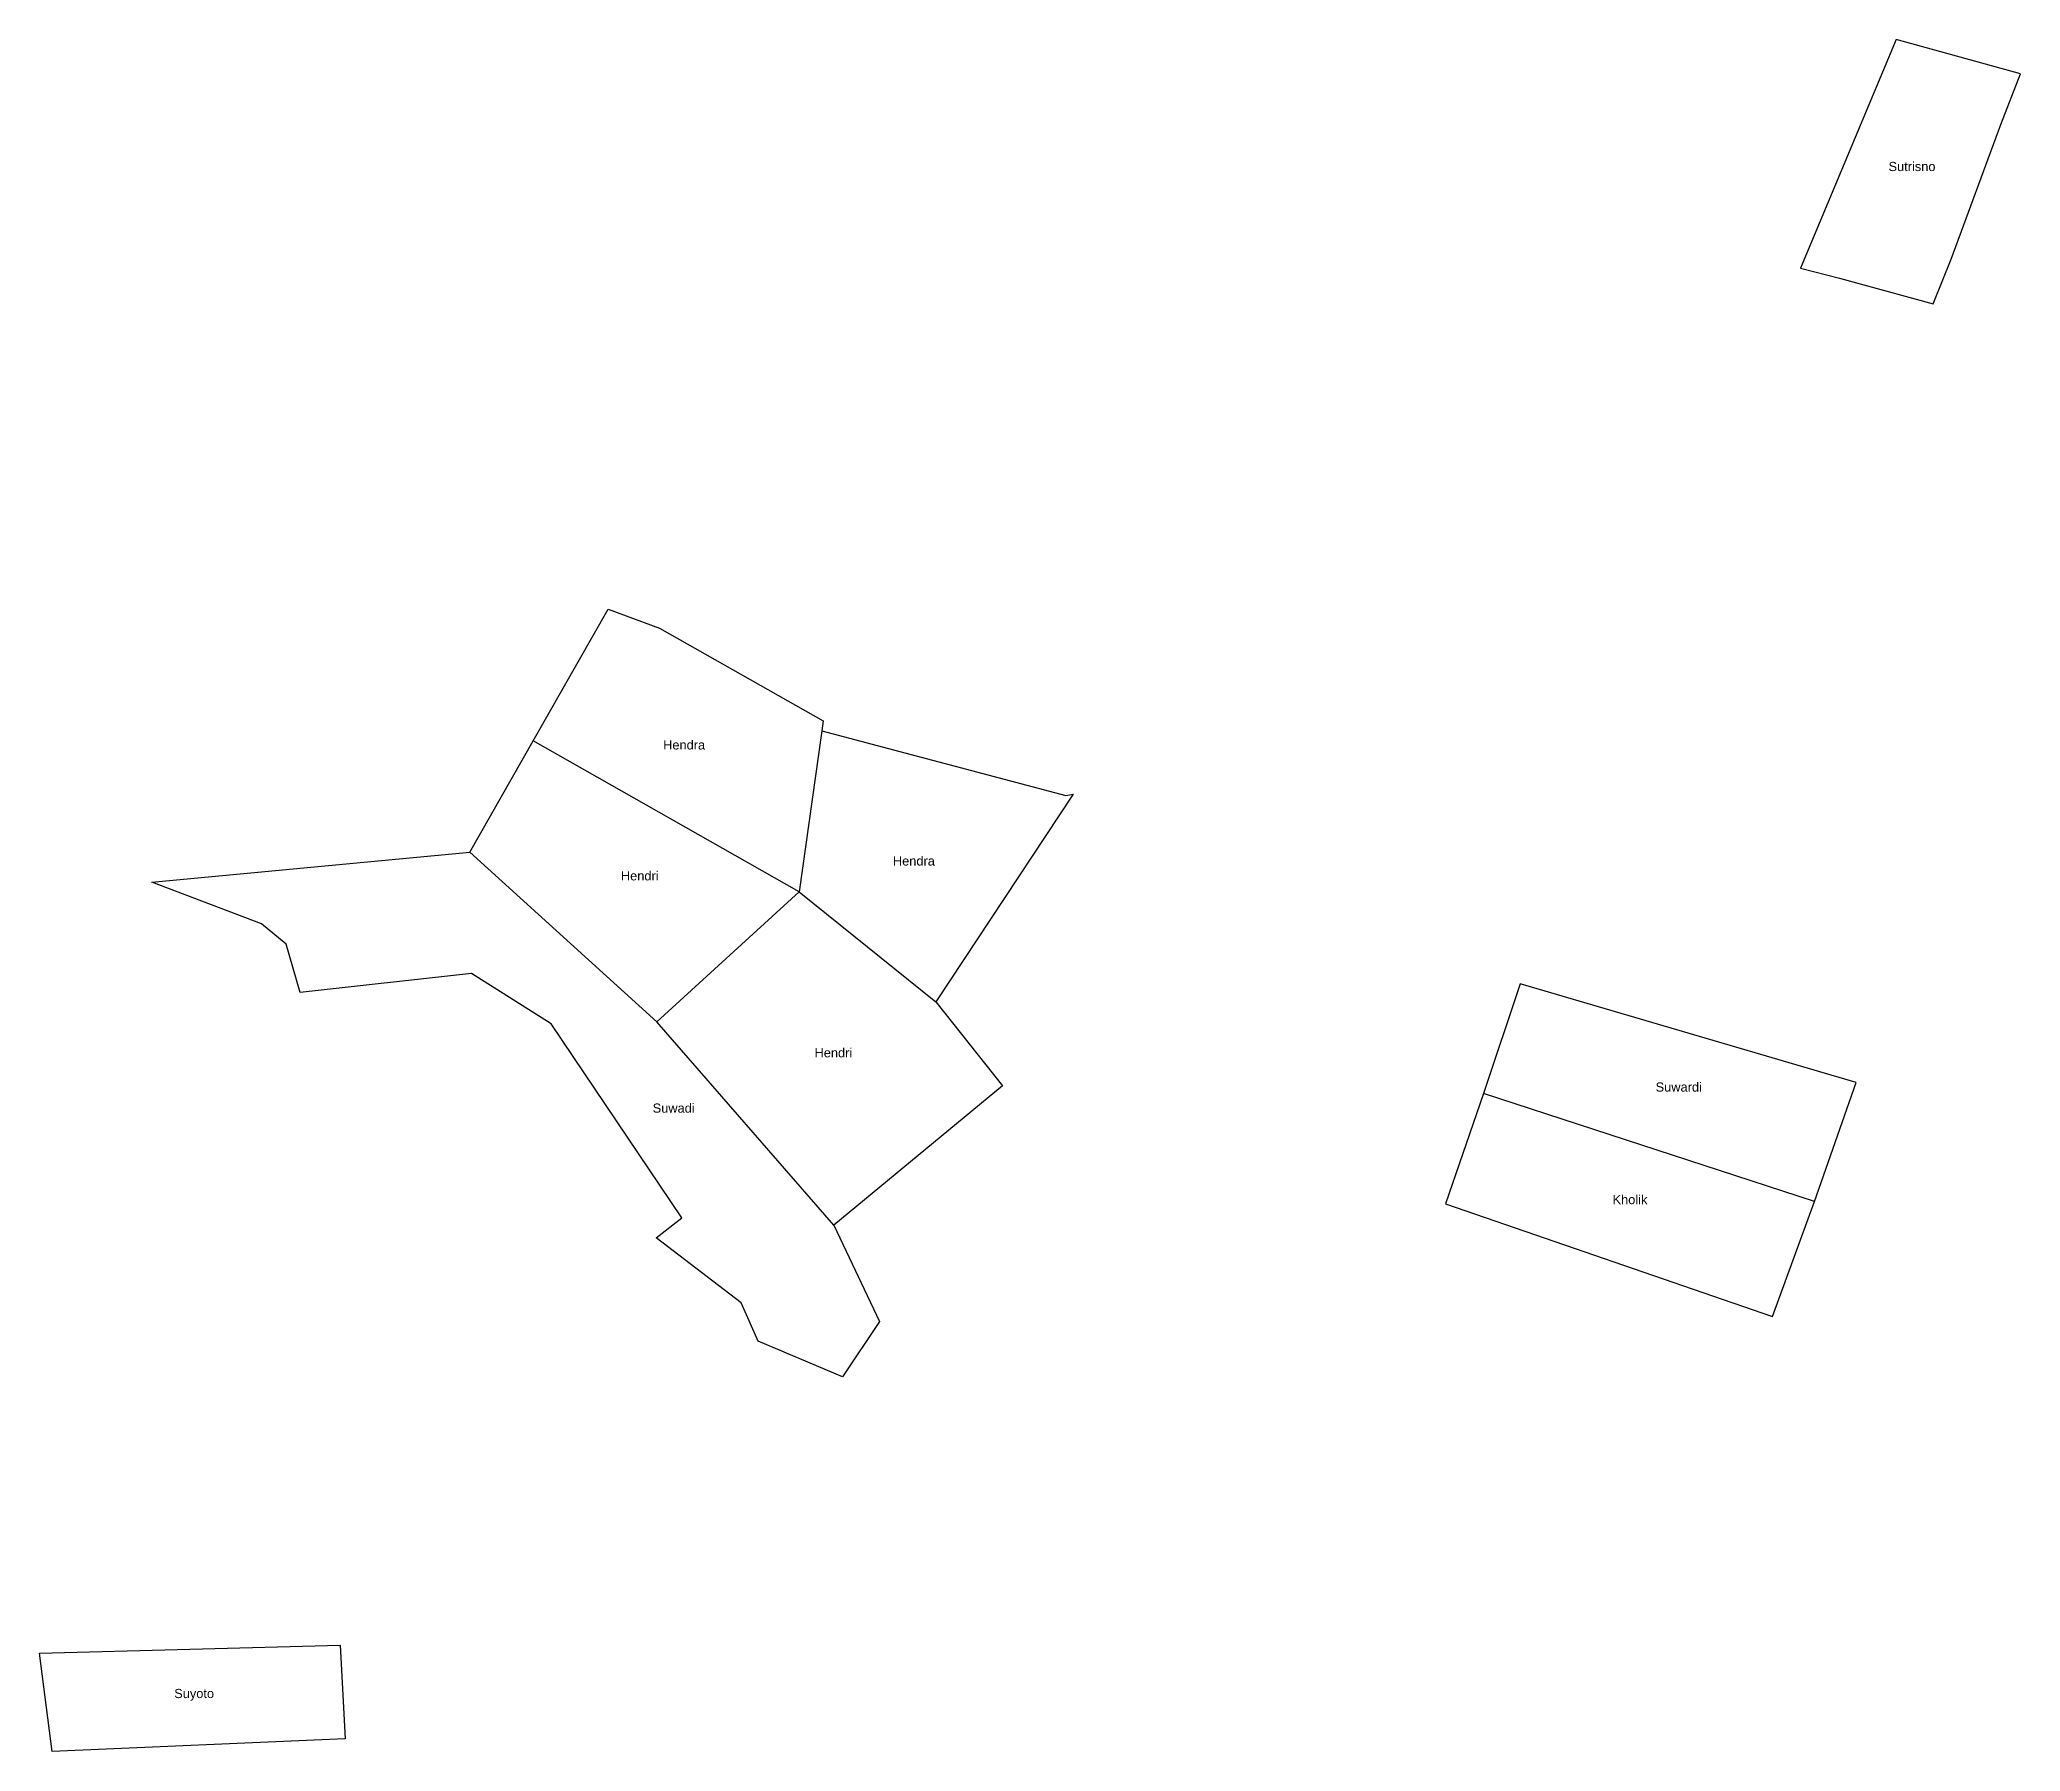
# Model space of a CAD drawing. Header units: inches. Extents: x 104547 to 109165, y 1064899 to 1067414.
# Drawn here: x 108085 to 109165, y 1066164 to 1067098 of the extents above; entities that cross this region are included whole.
import ezdxf
from ezdxf.enums import TextEntityAlignment as Align

# ---------------------------------------------------------------- set-up
doc = ezdxf.new("R2010")
doc.units = ezdxf.units.IN
doc.header["$MEASUREMENT"] = 0
for name, color, linetype in [('020100', 7, 'Continuous'), ('080201', 7, 'Continuous'), ('tn_nama', 7, 'Continuous')]:
    doc.layers.add(name, color=color, linetype=linetype)
doc.styles.get("Standard").update_dxf_attribs({"font": 'arial.ttf'})

msp = doc.modelspace()

# ---------------------------------------------------------------- texts
at = {"layer": '080201'}
for p in [(109106.4, 1067026.2), (108436.6, 1066710.7), (108562.1, 1066647.4), (108412.6, 1066639.3), (108518.3, 1066542.8), (108973.4, 1066523.9), (108430.9, 1066512.6), (108952.4, 1066462.7), (108169.4, 1066193.3)]:
    msp.add_text('-', height=1, dxfattribs=at).set_placement(p, align=Align.CENTER)
at = {"layer": 'tn_nama', "color": 5}
for s, p in [('Sutrisno', (109106.2, 1067026.2)), ('Hendra', (108436.6, 1066710.7)), ('Hendra', (108561.9, 1066647.4)), ('Hendri', (108412.4, 1066639.3)), ('Hendri', (108518, 1066542.8)), ('Suwardi', (108979, 1066524.1)), ('Suwadi', (108430.9, 1066512.6)), ('Kholik', (108952.4, 1066462.7)), ('Suyoto', (108169.4, 1066193.3))]:
    msp.add_text(s, height=5, dxfattribs=at).set_placement(p, align=Align.CENTER)

# ---------------------------------------------------------------- linework, layer by layer
at = {"layer": '020100', "color": 5, "elevation": 57.5}
msp.add_lwpolyline([(109097.5, 1067097.9), (109045.4, 1066973.3), (109066.7, 1066967.7), (109117.8, 1066953.7), (109127.6, 1066978.2), (109154.6, 1067051.6), (109165.3, 1067079.2)], close=True, dxfattribs=at)
at = {"layer": '020100', "color": 5}
for points, elevation in [([(108354.3, 1066715.5), (108395.1, 1066787.3), (108423.1, 1066776.8), (108512.4, 1066726.3), (108511.7, 1066720.9)], 53.2), ([(108511.7, 1066720.9), (108499.3, 1066633.1)], 53.2), ([(108511.7, 1066720.9), (108644.7, 1066685.6), (108648.7, 1066686.4), (108573.8, 1066573)], 53.2), ([(108319.8, 1066654.7), (108354.3, 1066715.5)], 53.2), ([(108499.3, 1066633.1), (108354.3, 1066715.5)], 53.2), ([(108518.3, 1066451.3), (108543.2, 1066398.7), (108523, 1066368.6), (108477, 1066388), (108467.8, 1066408.8), (108421.3, 1066444.3), (108435.4, 1066455.3), (108364.1, 1066561), (108320.6, 1066588.5), (108227.2, 1066578.1), (108219.6, 1066604.6), (108206.1, 1066615.6), (108146.4, 1066638.4), (108319.8, 1066654.7)], 58.4), ([(108421.8, 1066562.1), (108319.8, 1066654.7)], 58.4), ([(108499.3, 1066633.1), (108421.8, 1066562.1)], 53.2), ([(108499.3, 1066633.1), (108573.8, 1066573)], 53.2), ([(109053, 1066464.2), (109075.8, 1066529), (108892.5, 1066582.8), (108872.6, 1066523.1)], 55.2), ([(108573.8, 1066573), (108610.2, 1066527.3), (108518.3, 1066451.3)], 51.3), ([(108518.3, 1066451.3), (108421.8, 1066562.1)], 58.4), ([(108872.6, 1066523.1), (108851.8, 1066462.9), (109030.1, 1066401.5), (109053, 1066464.2)], 55.2), ([(109053, 1066464.2), (108872.6, 1066523.1)], 55.2)]:
    msp.add_lwpolyline(points, dxfattribs=dict(at, elevation=elevation))
msp.add_lwpolyline([(108249.1, 1066222.1), (108251.7, 1066171), (108091.9, 1066164.2), (108085.1, 1066217.8), (108249.1, 1066222.1)], dxfattribs=at)

msp.set_redraw_order([(e.dxf.handle, doc.entitydb.next_handle()) for e in msp.query("TEXT MTEXT ATTDEF DIMENSION ARC_DIMENSION")])  # texts and dimensions are drawn at this point

doc.saveas('drawing.dxf')
